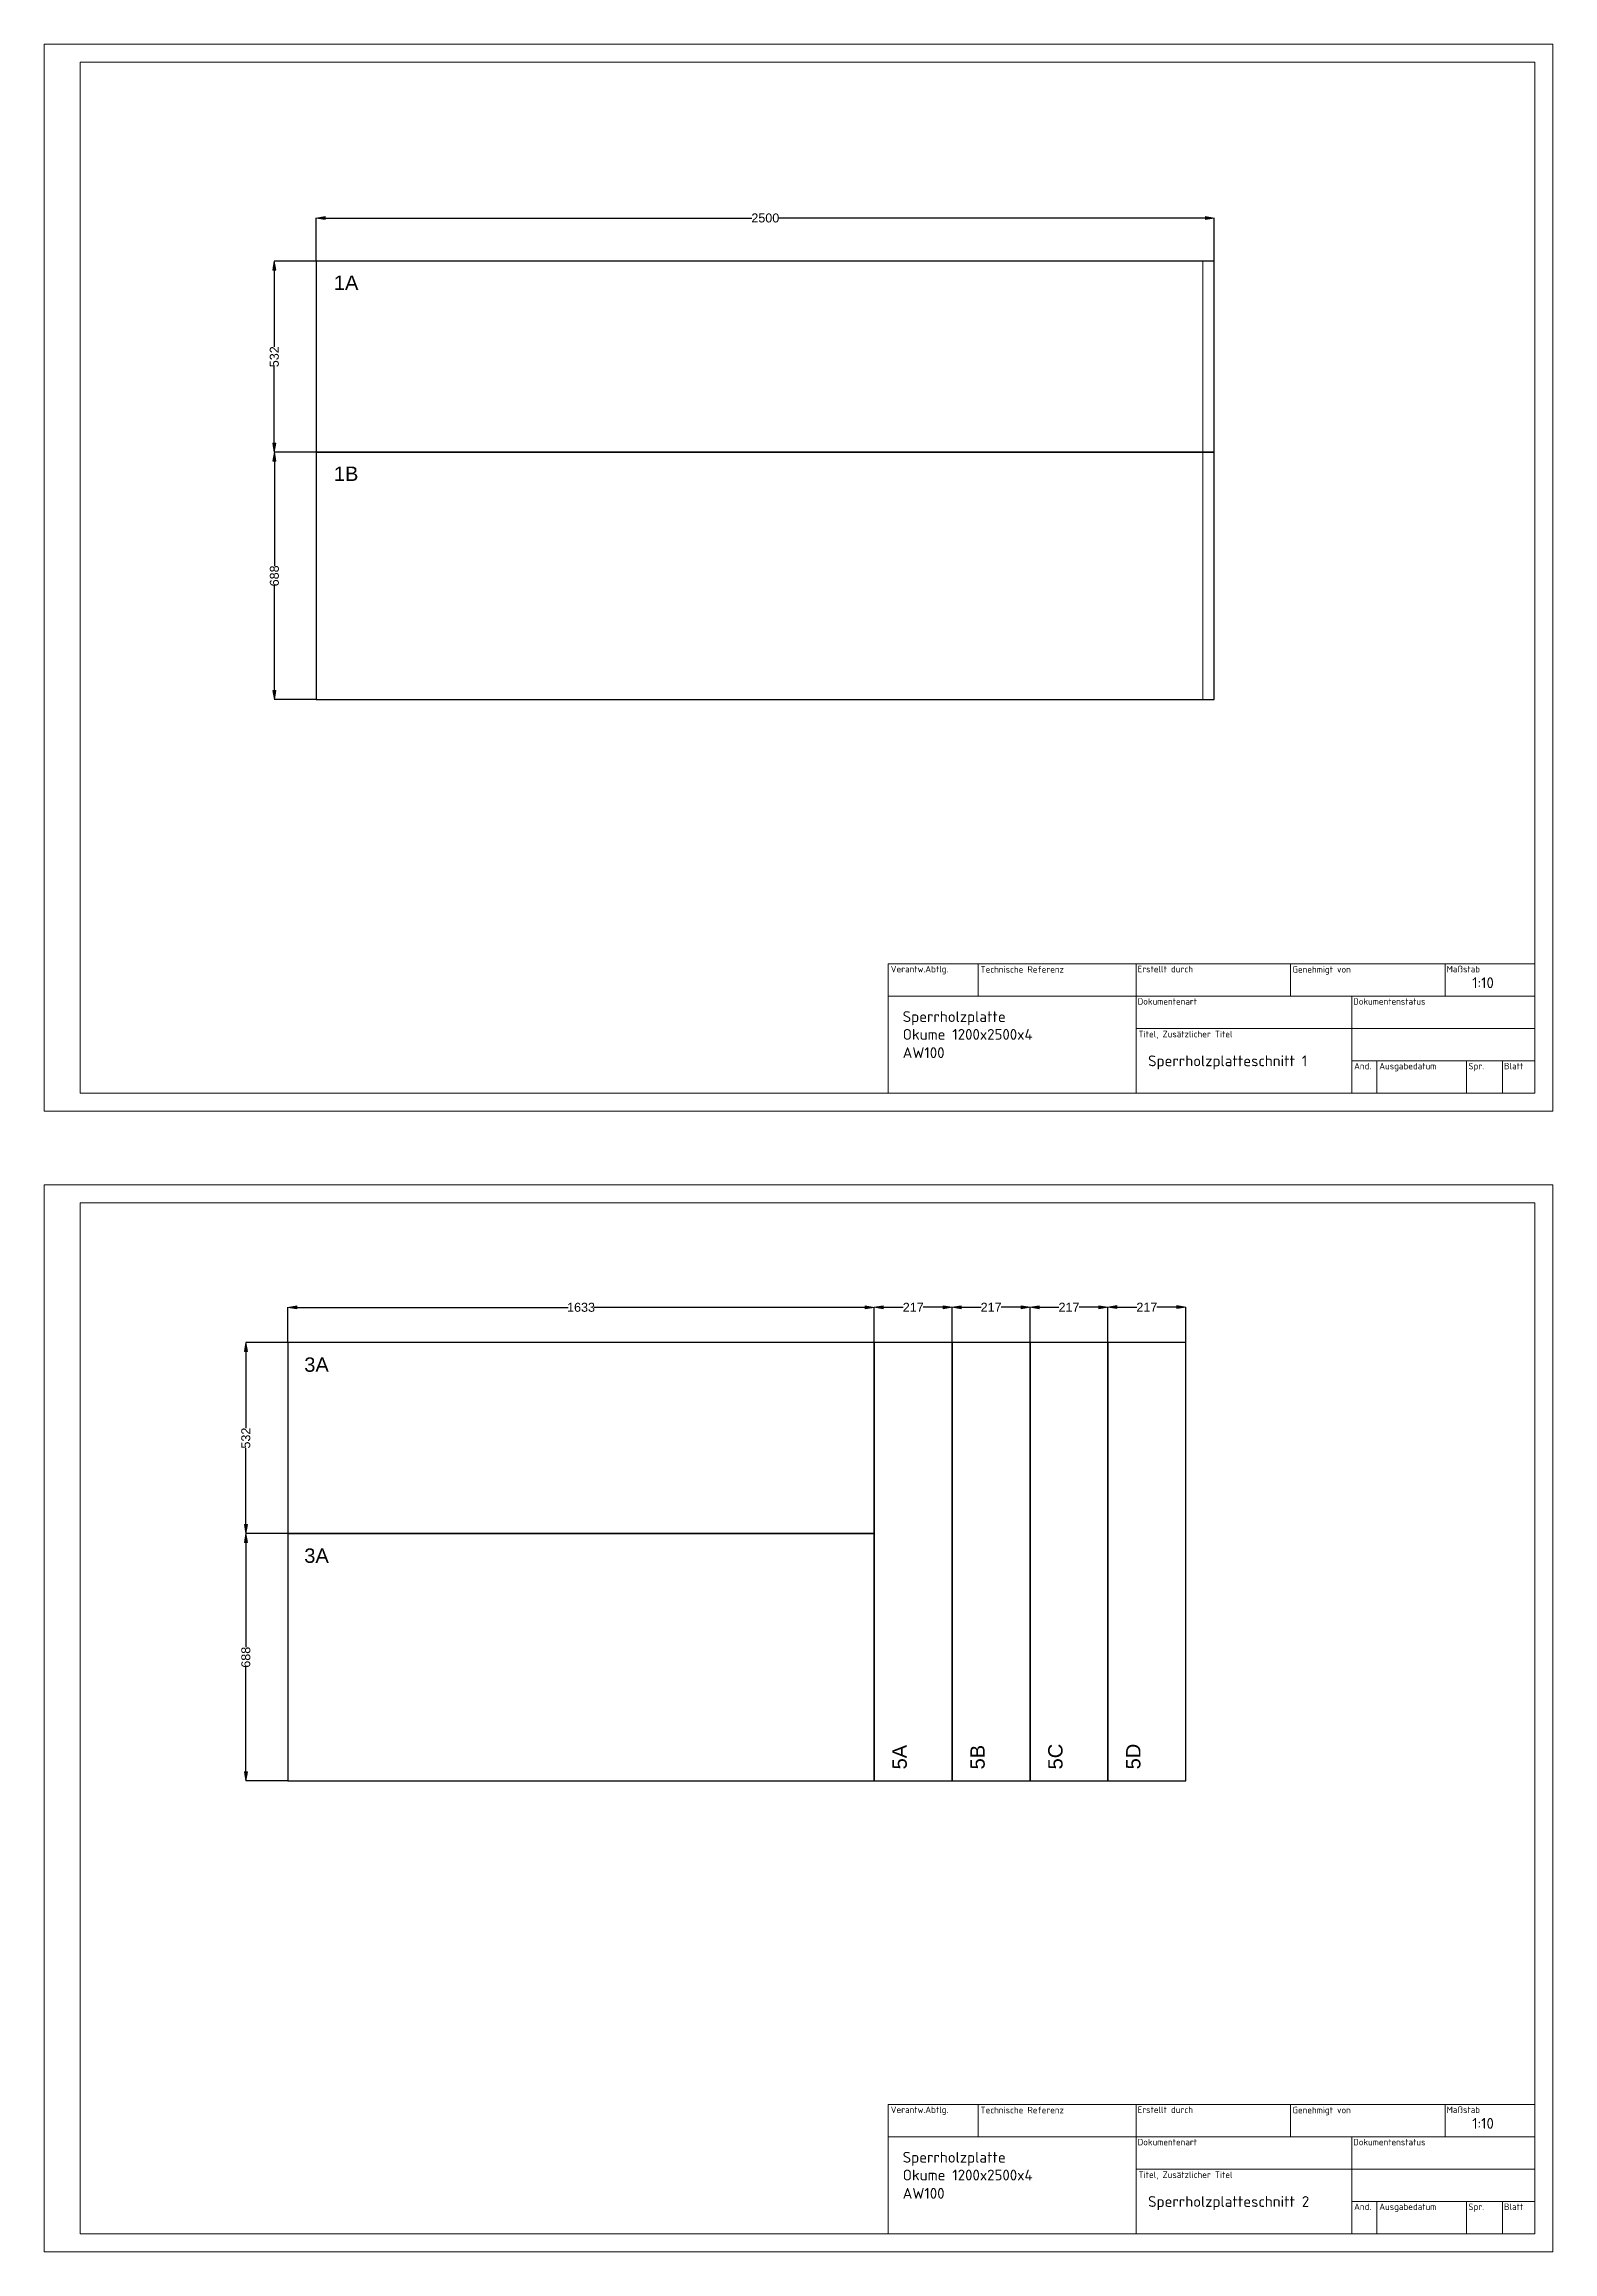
# Model space of a CAD drawing. Header units: millimetres. Extents: x -751 to 39822, y -9875 to 9310.
# Drawn here: x 26344 to 30544, y -979 to 5166 of the extents above; entities that cross this region are included whole.
import ezdxf
from ezdxf.enums import TextEntityAlignment as Align

# ---------------------------------------------------------------- set-up
doc = ezdxf.new("R2010")
doc.units = ezdxf.units.MM
doc.header["$MEASUREMENT"] = 0
doc.header["$PDSIZE"] = -5
doc.layers.get('0').update_dxf_attribs({"lineweight": 0})
doc.layers.get('Defpoints').update_dxf_attribs({"lineweight": 0})
doc.layers.add('SF', color=7, linetype='Continuous', lineweight=0)
doc.styles.add('Proxy_A9C', font='ISOCPEUR', dxfattribs={"height": 1.8})
doc.styles.add('Proxy_A9E', font='ISOCPEUR', dxfattribs={"height": 1.8})
doc.styles.add('Proxy_AA0', font='ISOCPEUR', dxfattribs={"height": 1.8})
doc.styles.add('Proxy_AA2', font='ISOCPEUR', dxfattribs={"height": 1.8})
doc.styles.add('Proxy_AA4', font='ISOCPEUR', dxfattribs={"height": 1.8})
doc.styles.add('Proxy_AA6', font='ISOCPEUR', dxfattribs={"height": 1.8})
doc.styles.add('Proxy_AA8', font='ISOCPEUR', dxfattribs={"height": 1.8})
doc.styles.add('Proxy_AAA', font='ISOCPEUR', dxfattribs={"height": 1.8})
doc.styles.add('Proxy_AAC', font='ISOCPEUR', dxfattribs={"height": 1.8})
doc.styles.add('Proxy_AAE', font='ISOCPEUR', dxfattribs={"height": 1.8})
doc.styles.add('Proxy_AB0', font='ISOCPEUR', dxfattribs={"height": 1.8})
doc.styles.get("Standard").update_dxf_attribs({"font": 'arial.ttf'})
doc.dimstyles.get("Standard").update_dxf_attribs({"dimtxt": 25, "dimasz": 25, "dimexe": 0.2, "dimexo": 0.05, "dimgap": 0.09, "dimtad": 0, "dimdec": 0, "dimzin": 0, "dimdsep": 46, "dimtxsty": 'Standard', "dimblk": 'VDDIM_DEFAULT', "dimcen": 0.09, "dimclre": 256, "dimclrt": 256, "dimadec": 0, "dimazin": 0, "dimtfac": 1, "dimtdec": 4, "dimtix": 1, "dimtmove": 0, "dimatfit": 3, "dimfxl": 1, "dimtolj": 1, "dimtzin": 0, "dimarcsym": 0})

msp = doc.modelspace()

# ---------------------------------------------------------------- texts
for s, height, style, p in [('Verantw.Abtlg.', 18, 'Proxy_A9C', (28700.89283, 2582.16845)), ('Technische Referenz', 18, 'Proxy_A9E', (28950.89283, 2581.31131)), ('Erstellt durch', 18, 'Proxy_AA0', (29388.32141, 2582.16845)), ('Genehmigt von', 18, 'Proxy_AA2', (29819.17855, 2581.31131)), ('Maßstab', 18, 'Proxy_AA6', (30248.32141, 2582.16845)), ('1:10', 30, 'Proxy_AA6', (30319.64291, 2538.24583)), ('Sperrholzplatte', 30, 'Proxy_AA6', (28734.22772, 2443.88582)), ('Dokumentenart', 18, 'Proxy_AA4', (29388.32141, 2492.16845)), ('Dokumentenstatus', 18, 'Proxy_AA6', (29988.32141, 2492.16845)), ('Okume 1200x2500x4', 30, 'Proxy_AA6', (28734.22772, 2394.40314)), ('Titel, Zusätzlicher Titel', 18, 'Proxy_AA8', (29390.89283, 2401.31131)), ('AW100', 30, 'Proxy_AA6', (28734.22772, 2343.50668)), ('Sperrholzplatteschnitt 1', 30, 'Proxy_AA6', (29417.299, 2320.75709)), ('And.', 18, 'Proxy_AAA', (29990.89283, 2312.16845)), ('Ausgabedatum', 18, 'Proxy_AAC', (30060.89283, 2312.16845)), ('Spr.', 18, 'Proxy_AAE', (30309.17855, 2312.16845)), ('Blatt', 18, 'Proxy_AB0', (30408.32141, 2312.16845)), ('Verantw.Abtlg.', 18, 'Proxy_A9C', (28700.89283, -592.75245)), ('Technische Referenz', 18, 'Proxy_A9E', (28950.89283, -593.60959)), ('Erstellt durch', 18, 'Proxy_AA0', (29388.32141, -592.75245)), ('Genehmigt von', 18, 'Proxy_AA2', (29819.17855, -593.60959)), ('Maßstab', 18, 'Proxy_AA6', (30248.32141, -592.75245)), ('1:10', 30, 'Proxy_AA6', (30319.64291, -636.67508)), ('Dokumentenart', 18, 'Proxy_AA4', (29388.32141, -682.75245)), ('Dokumentenstatus', 18, 'Proxy_AA6', (29988.32141, -682.75245)), ('Sperrholzplatte', 30, 'Proxy_AA6', (28734.22772, -731.03509)), ('Okume 1200x2500x4', 30, 'Proxy_AA6', (28734.22772, -780.51776)), ('Titel, Zusätzlicher Titel', 18, 'Proxy_AA8', (29390.89283, -773.60959)), ('AW100', 30, 'Proxy_AA6', (28734.22772, -831.41423)), ('Sperrholzplatteschnitt 2', 30, 'Proxy_AA6', (29417.299, -854.16382)), ('And.', 18, 'Proxy_AAA', (29990.89283, -862.75245)), ('Ausgabedatum', 18, 'Proxy_AAC', (30060.89283, -862.75245)), ('Spr.', 18, 'Proxy_AAE', (30309.17855, -862.75245)), ('Blatt', 18, 'Proxy_AB0', (30408.32141, -862.75245))]:
    msp.add_text(s, height=height, dxfattribs=dict(style=style)).set_placement(p)
at = {"color": 1}
for p in [(27068.33273, 1510.2562), (27068.33273, 978.45231)]:
    msp.add_text('3A', height=40, dxfattribs=at).set_placement(p, align=Align.TOP_LEFT)
for s, p in [('5A', (28705.73209, 363.48123)), ('5C', (29139.32385, 363.48123)), ('5D', (29356.11973, 363.58123)), ('5B', (28922.52797, 363.48123))]:
    msp.add_text(s, height=40, rotation=90, dxfattribs=at).set_placement(p, align=Align.TOP_LEFT)

# ---------------------------------------------------------------- blocks, each defined once
blk = doc.blocks.new('VDDIM_DEFAULT')
at = {"linetype": 'Continuous'}
blk.add_hatch(color=0, dxfattribs=at).paths.add_polyline_path([(0, 0), (-1, -0.1665), (-1, 0.1665)], flags=0)
at = {"color": 0, "linetype": 'Continuous'}
blk.add_lwpolyline([(0, 0), (-1, -0.1665), (-1, 0.1665), (0, 0)], dxfattribs=at)
blk = doc.blocks.new('*D925')
at = {"lineweight": -2}
for p, q in [((27101.8, 4561.6), (27101.8, 4681.9)), ((29601.8, 4561.6), (29601.8, 4681.9))]:
    blk.add_line(p, q, dxfattribs=at)
at = {"color": 0, "lineweight": -2}
for p, q in [((27126.8, 4681.7), (28314.2, 4681.7)), ((29576.8, 4681.7), (28389.3, 4681.7))]:
    blk.add_line(p, q, dxfattribs=at)
at = {"layer": 'Defpoints', "color": 0}
for p in [(29601.8, 4681.7), (27101.8, 4561.6), (29601.8, 4561.6)]:
    blk.add_point(p, dxfattribs=at)
at = {"color": 0, "lineweight": -2, "xscale": 25, "yscale": 25, "zscale": 25, "rotation": 180}
blk.add_blockref('VDDIM_DEFAULT', (27101.8, 4681.7), dxfattribs=at)
at = {"color": 0, "lineweight": -2, "xscale": 25, "yscale": 25, "zscale": 25}
blk.add_blockref('VDDIM_DEFAULT', (29601.8, 4681.7), dxfattribs=at)
at = {"insert": (28351.8, 4681.7), "char_height": 25, "attachment_point": 5}
blk.add_mtext('\\A1;2500', dxfattribs=at)
blk = doc.blocks.new('*D926')
at = {"lineweight": -2}
for p, q in [((27101.7, 4029.7), (26985, 4029.7)), ((27101.7, 3341.6), (26985, 3341.6))]:
    blk.add_line(p, q, dxfattribs=at)
at = {"color": 0, "lineweight": -2}
for p, q in [((26985.2, 4004.7), (26985.2, 3713.4)), ((26985.2, 3366.6), (26985.2, 3657.9))]:
    blk.add_line(p, q, dxfattribs=at)
at = {"layer": 'Defpoints', "color": 0}
for p in [(26985.2, 4029.7), (27101.8, 4029.7), (27101.8, 3341.6)]:
    blk.add_point(p, dxfattribs=at)
at = {"color": 0, "lineweight": -2, "xscale": 25, "yscale": 25, "zscale": 25}
for p, rotation in [((26985.2, 4029.7), 90), ((26985.2, 3341.6), 270)]:
    blk.add_blockref('VDDIM_DEFAULT', p, dxfattribs=dict(at, rotation=rotation))
at = {"insert": (26985.2, 3685.6), "char_height": 25, "attachment_point": 5, "rotation": 90}
blk.add_mtext('\\A1;688', dxfattribs=at)
blk = doc.blocks.new('*D927')
at = {"lineweight": -2}
for p, q in [((27101.7, 4561.6), (26984.8, 4561.6)), ((27101.7, 4029.7), (26984.8, 4029.7))]:
    blk.add_line(p, q, dxfattribs=at)
at = {"color": 0, "lineweight": -2}
for p, q in [((26985, 4536.6), (26985, 4323.2)), ((26985, 4054.7), (26985, 4268.1))]:
    blk.add_line(p, q, dxfattribs=at)
at = {"layer": 'Defpoints', "color": 0}
for p in [(26985, 4561.6), (27101.8, 4561.6), (27101.8, 4029.7)]:
    blk.add_point(p, dxfattribs=at)
at = {"color": 0, "lineweight": -2, "xscale": 25, "yscale": 25, "zscale": 25}
for p, rotation in [((26985, 4561.6), 90), ((26985, 4029.7), 270)]:
    blk.add_blockref('VDDIM_DEFAULT', p, dxfattribs=dict(at, rotation=rotation))
at = {"insert": (26985, 4295.6), "char_height": 25, "attachment_point": 5, "rotation": 90}
blk.add_mtext('\\A1;532', dxfattribs=at)
blk = doc.blocks.new('*D928')
at = {"lineweight": -2}
for p, q in [((27022.4, 1551.6), (27022.4, 1649.8)), ((28655.2, 1551.6), (28655.2, 1649.8))]:
    blk.add_line(p, q, dxfattribs=at)
at = {"color": 0, "lineweight": -2}
for p, q in [((27047.4, 1649.6), (27802.6, 1649.6)), ((28630.2, 1649.6), (27875, 1649.6))]:
    blk.add_line(p, q, dxfattribs=at)
at = {"layer": 'Defpoints', "color": 0}
for p in [(28655.2, 1649.6), (27022.4, 1551.6), (28655.2, 1551.6)]:
    blk.add_point(p, dxfattribs=at)
at = {"color": 0, "lineweight": -2, "xscale": 25, "yscale": 25, "zscale": 25, "rotation": 180}
blk.add_blockref('VDDIM_DEFAULT', (27022.4, 1649.6), dxfattribs=at)
at = {"color": 0, "lineweight": -2, "xscale": 25, "yscale": 25, "zscale": 25}
blk.add_blockref('VDDIM_DEFAULT', (28655.2, 1649.6), dxfattribs=at)
at = {"insert": (27838.8, 1649.6), "char_height": 25, "attachment_point": 5}
blk.add_mtext('\\A1;1633', dxfattribs=at)
blk = doc.blocks.new('*D929')
at = {"lineweight": -2}
for p, q in [((28655.2, 1551.7), (28655.2, 1650)), ((28872, 1551.6), (28872, 1650))]:
    blk.add_line(p, q, dxfattribs=at)
at = {"color": 0, "lineweight": -2}
for p, q in [((28680.2, 1649.8), (28735.7, 1649.8)), ((28847, 1649.8), (28791.5, 1649.8))]:
    blk.add_line(p, q, dxfattribs=at)
at = {"layer": 'Defpoints', "color": 0}
for p in [(28872, 1649.8), (28655.2, 1551.6), (28872, 1551.6)]:
    blk.add_point(p, dxfattribs=at)
at = {"color": 0, "lineweight": -2, "xscale": 25, "yscale": 25, "zscale": 25, "rotation": 180}
blk.add_blockref('VDDIM_DEFAULT', (28655.2, 1649.8), dxfattribs=at)
at = {"color": 0, "lineweight": -2, "xscale": 25, "yscale": 25, "zscale": 25}
blk.add_blockref('VDDIM_DEFAULT', (28872, 1649.8), dxfattribs=at)
at = {"insert": (28763.6, 1649.8), "char_height": 25, "attachment_point": 5}
blk.add_mtext('\\A1;217', dxfattribs=at)
blk = doc.blocks.new('*D930')
at = {"lineweight": -2}
for p, q in [((28872, 1551.7), (28872, 1650.2)), ((29088.8, 1551.6), (29088.8, 1650.2))]:
    blk.add_line(p, q, dxfattribs=at)
at = {"color": 0, "lineweight": -2}
for p, q in [((28897, 1650), (28952.5, 1650)), ((29063.8, 1650), (29008.3, 1650))]:
    blk.add_line(p, q, dxfattribs=at)
at = {"layer": 'Defpoints', "color": 0}
for p in [(29088.8, 1650), (28872, 1551.6), (29088.8, 1551.6)]:
    blk.add_point(p, dxfattribs=at)
at = {"color": 0, "lineweight": -2, "xscale": 25, "yscale": 25, "zscale": 25, "rotation": 180}
blk.add_blockref('VDDIM_DEFAULT', (28872, 1650), dxfattribs=at)
at = {"color": 0, "lineweight": -2, "xscale": 25, "yscale": 25, "zscale": 25}
blk.add_blockref('VDDIM_DEFAULT', (29088.8, 1650), dxfattribs=at)
at = {"insert": (28980.4, 1650), "char_height": 25, "attachment_point": 5}
blk.add_mtext('\\A1;217', dxfattribs=at)
blk = doc.blocks.new('*D931')
at = {"lineweight": -2}
for p, q in [((29088.8, 1551.7), (29088.8, 1650.2)), ((29305.6, 1551.6), (29305.6, 1650.2))]:
    blk.add_line(p, q, dxfattribs=at)
at = {"color": 0, "lineweight": -2}
for p, q in [((29113.8, 1650), (29169.3, 1650)), ((29280.6, 1650), (29225.1, 1650))]:
    blk.add_line(p, q, dxfattribs=at)
at = {"layer": 'Defpoints', "color": 0}
for p in [(29305.6, 1650), (29088.8, 1551.6), (29305.6, 1551.6)]:
    blk.add_point(p, dxfattribs=at)
at = {"color": 0, "lineweight": -2, "xscale": 25, "yscale": 25, "zscale": 25, "rotation": 180}
blk.add_blockref('VDDIM_DEFAULT', (29088.8, 1650), dxfattribs=at)
at = {"color": 0, "lineweight": -2, "xscale": 25, "yscale": 25, "zscale": 25}
blk.add_blockref('VDDIM_DEFAULT', (29305.6, 1650), dxfattribs=at)
at = {"insert": (29197.2, 1650), "char_height": 25, "attachment_point": 5}
blk.add_mtext('\\A1;217', dxfattribs=at)
blk = doc.blocks.new('*D932')
at = {"lineweight": -2}
for p, q in [((29305.6, 1551.7), (29305.6, 1650.4)), ((29522.4, 1551.6), (29522.4, 1650.4))]:
    blk.add_line(p, q, dxfattribs=at)
at = {"color": 0, "lineweight": -2}
for p, q in [((29330.6, 1650.2), (29386.1, 1650.2)), ((29497.4, 1650.2), (29441.9, 1650.2))]:
    blk.add_line(p, q, dxfattribs=at)
at = {"layer": 'Defpoints', "color": 0}
for p in [(29522.4, 1650.2), (29305.6, 1551.6), (29522.4, 1551.6)]:
    blk.add_point(p, dxfattribs=at)
at = {"color": 0, "lineweight": -2, "xscale": 25, "yscale": 25, "zscale": 25, "rotation": 180}
blk.add_blockref('VDDIM_DEFAULT', (29305.6, 1650.2), dxfattribs=at)
at = {"color": 0, "lineweight": -2, "xscale": 25, "yscale": 25, "zscale": 25}
blk.add_blockref('VDDIM_DEFAULT', (29522.4, 1650.2), dxfattribs=at)
at = {"insert": (29414, 1650.2), "char_height": 25, "attachment_point": 5}
blk.add_mtext('\\A1;217', dxfattribs=at)
blk = doc.blocks.new('*D933')
at = {"lineweight": -2}
for p, q in [((27022.3, 1551.6), (26905.5, 1551.6)), ((27022.3, 1019.8), (26905.5, 1019.8))]:
    blk.add_line(p, q, dxfattribs=at)
at = {"color": 0, "lineweight": -2}
for p, q in [((26905.7, 1526.6), (26905.7, 1313.2)), ((26905.7, 1044.8), (26905.7, 1258.1))]:
    blk.add_line(p, q, dxfattribs=at)
at = {"layer": 'Defpoints', "color": 0}
for p in [(26905.7, 1551.6), (27022.4, 1551.6), (27022.4, 1019.8)]:
    blk.add_point(p, dxfattribs=at)
at = {"color": 0, "lineweight": -2, "xscale": 25, "yscale": 25, "zscale": 25}
for p, rotation in [((26905.7, 1551.6), 90), ((26905.7, 1019.8), 270)]:
    blk.add_blockref('VDDIM_DEFAULT', p, dxfattribs=dict(at, rotation=rotation))
at = {"insert": (26905.7, 1285.7), "char_height": 25, "attachment_point": 5, "rotation": 90}
blk.add_mtext('\\A1;532', dxfattribs=at)
blk = doc.blocks.new('*D942')
at = {"lineweight": -2}
for p, q in [((27022.3, 1019.8), (26905.5, 1019.8)), ((27022.3, 331.6), (26905.5, 331.6))]:
    blk.add_line(p, q, dxfattribs=at)
at = {"color": 0, "lineweight": -2}
for p, q in [((26905.7, 994.8), (26905.7, 703.4)), ((26905.7, 356.6), (26905.7, 647.9))]:
    blk.add_line(p, q, dxfattribs=at)
at = {"layer": 'Defpoints', "color": 0}
for p in [(26905.7, 1019.8), (27022.3, 1019.8), (27022.3, 331.6)]:
    blk.add_point(p, dxfattribs=at)
at = {"color": 0, "lineweight": -2, "xscale": 25, "yscale": 25, "zscale": 25}
for p, rotation in [((26905.7, 1019.8), 90), ((26905.7, 331.6), 270)]:
    blk.add_blockref('VDDIM_DEFAULT', p, dxfattribs=dict(at, rotation=rotation))
at = {"insert": (26905.7, 675.7), "char_height": 25, "attachment_point": 5, "rotation": 90}
blk.add_mtext('\\A1;688', dxfattribs=at)
blk = doc.blocks.new('Plywood_sheet_1A1B')
at = {"color": 1, "lineweight": 30}
for points in [[(0, 688.1), (2500, 688.1), (2500, 1220), (0, 1220)], [(0, 0), (2500, 0), (2500, 688.1), (0, 688.1)]]:
    blk.add_lwpolyline(points, close=True, dxfattribs=at)
at = {"color": 1}
for s, p in [('1A', (48.9, 1180.1)), ('1B', (48.9, 648.3))]:
    blk.add_text(s, height=40, dxfattribs=at).set_placement(p, align=Align.TOP_LEFT)

# ---------------------------------------------------------------- dimensions: what is measured, and where the dimension line sits
for base, p1, p2, picture, middle in [((29601.7681, 4681.69842), (27101.7681, 4561.57067), (29601.7681, 4561.57067), '*D925', (28351.7681, 4681.69842)), ((28655.20972, 1649.61631), (27022.39323, 1551.55727), (28655.20972, 1551.55727), '*D928', (27838.80147, 1649.61631)), ((28872.0056, 1649.81631), (28655.20972, 1551.60727), (28872.0056, 1551.55727), '*D929', (28763.60766, 1649.81631)), ((29088.80147, 1650.01631), (28872.0056, 1551.60727), (29088.80147, 1551.55727), '*D930', (28980.40353, 1650.01631)), ((29305.59735, 1650.01631), (29088.80147, 1551.60727), (29305.59735, 1551.55727), '*D931', (29197.19941, 1650.01631)), ((29522.39323, 1650.21631), (29305.59735, 1551.60727), (29522.39323, 1551.55727), '*D932', (29413.99529, 1650.21631))]:
    dim = msp.add_linear_dim(base=base, p1=p1, p2=p2, dimstyle='Standard')
    dim.commit()
    dim.dimension.update_dxf_attribs({"geometry": picture, "text_midpoint": middle})
for base, p1, p2, picture, middle in [((26985.04103, 4561.57067), (27101.7681, 4029.71679), (27101.7681, 4561.57067), '*D927', (26985.04103, 4295.64373)), ((26985.24103, 4029.71679), (27101.7681, 3341.57067), (27101.7681, 4029.71679), '*D926', (26985.24103, 3685.64373)), ((26905.66617, 1551.55727), (27022.39323, 1019.75339), (27022.39323, 1551.55727), '*D933', (26905.66617, 1285.65533)), ((26905.66617, 1019.75339), (27022.34323, 331.55727), (27022.34323, 1019.75339), '*D942', (26905.66617, 675.65533))]:
    dim = msp.add_linear_dim(base=base, p1=p1, p2=p2, angle=90, dimstyle='Standard')
    dim.commit()
    dim.dimension.update_dxf_attribs({"geometry": picture, "text_midpoint": middle})

# ---------------------------------------------------------------- linework, layer by layer
for p, q in [((29569.7681, 4561.57067), (29569.7681, 4029.71679)), ((29569.7681, 4029.71679), (29569.7681, 3341.57067)), ((28694.20923, 2605.62286), (28694.20923, 2245.62286)), ((28694.20923, -569.29805), (28694.20923, -929.29805))]:
    msp.add_line(p, q)
for points in [[(26344.20923, 2195.62286), (30544.20923, 2195.62286), (30544.20923, 5165.62286), (26344.20923, 5165.62286)], [(26444.20923, 2245.62286), (30494.20923, 2245.62286), (30494.20923, 5115.62286), (26444.20923, 5115.62286)], [(26344.20923, -979.29805), (30544.20923, -979.29805), (30544.20923, 1990.70195), (26344.20923, 1990.70195)], [(26444.20923, -929.29805), (30494.20923, -929.29805), (30494.20923, 1940.70195), (26444.20923, 1940.70195)]]:
    msp.add_lwpolyline(points, close=True)
at = {"color": 1, "lineweight": 30}
for points in [[(27022.39323, 1019.75339), (28655.20972, 1019.75339), (28655.20972, 1551.55727), (27022.39323, 1551.55727)], [(28655.20972, 331.55727), (28872.0056, 331.55727), (28872.0056, 1551.55727), (28655.20972, 1551.55727)], [(28872.0056, 331.55727), (29088.80147, 331.55727), (29088.80147, 1551.55727), (28872.0056, 1551.55727)], [(29088.80147, 331.45727), (29305.59735, 331.45727), (29305.59735, 1551.45727), (29088.80147, 1551.45727)], [(29305.59735, 331.65727), (29522.39323, 331.65727), (29522.39323, 1551.65727), (29305.59735, 1551.65727)], [(27022.34323, 331.55727), (28655.20972, 331.55727), (28655.20972, 1019.75339), (27022.34323, 1019.75339)]]:
    msp.add_lwpolyline(points, close=True, dxfattribs=at)
at = {"layer": 'SF'}
for p, q in [((28694.20923, 2605.62286), (30494.20923, 2605.62286)), ((28944.20923, 2605.62286), (28944.20923, 2515.62286)), ((29384.20923, 2605.62286), (29384.20923, 2245.62286)), ((29814.20923, 2605.62286), (29814.20923, 2515.62286)), ((30244.20923, 2605.62286), (30244.20923, 2515.62286)), ((28694.20923, 2515.62286), (30494.20923, 2515.62286)), ((29984.20923, 2515.62286), (29984.20923, 2245.62286)), ((29384.20923, 2425.62286), (30494.20923, 2425.62286)), ((29984.20923, 2335.62286), (30494.20923, 2335.62286)), ((30054.20923, 2335.62286), (30054.20923, 2245.62286)), ((30304.20923, 2335.62286), (30304.20923, 2245.62286)), ((30404.20923, 2335.62286), (30404.20923, 2245.62286)), ((28694.20923, 2245.62286), (30494.20923, 2245.62286)), ((28694.20923, -569.29805), (30494.20923, -569.29805)), ((28944.20923, -569.29805), (28944.20923, -659.29805)), ((29384.20923, -569.29805), (29384.20923, -929.29805)), ((29814.20923, -569.29805), (29814.20923, -659.29805)), ((30244.20923, -569.29805), (30244.20923, -659.29805)), ((28694.20923, -659.29805), (30494.20923, -659.29805)), ((29984.20923, -659.29805), (29984.20923, -929.29805)), ((29384.20923, -749.29805), (30494.20923, -749.29805)), ((29984.20923, -839.29805), (30494.20923, -839.29805)), ((30054.20923, -839.29805), (30054.20923, -929.29805)), ((30304.20923, -839.29805), (30304.20923, -929.29805)), ((30404.20923, -839.29805), (30404.20923, -929.29805)), ((28694.20923, -929.29805), (30494.20923, -929.29805))]:
    msp.add_line(p, q, dxfattribs=at)

# ---------------------------------------------------------------- block references
msp.add_blockref('Plywood_sheet_1A1B', (27101.7181, 3341.57067))
msp.add_blockref('Plywood_sheet_1A1B', (27101.7181, 3341.57067))
msp.add_blockref('Plywood_sheet_1A1B', (27101.7181, 3341.57067))
msp.add_blockref('Plywood_sheet_1A1B', (27101.7181, 3341.57067))

msp.set_redraw_order([(e.dxf.handle, doc.entitydb.next_handle()) for e in msp.query("TEXT MTEXT ATTDEF DIMENSION ARC_DIMENSION")])  # texts and dimensions are drawn at this point

doc.saveas('drawing.dxf')
